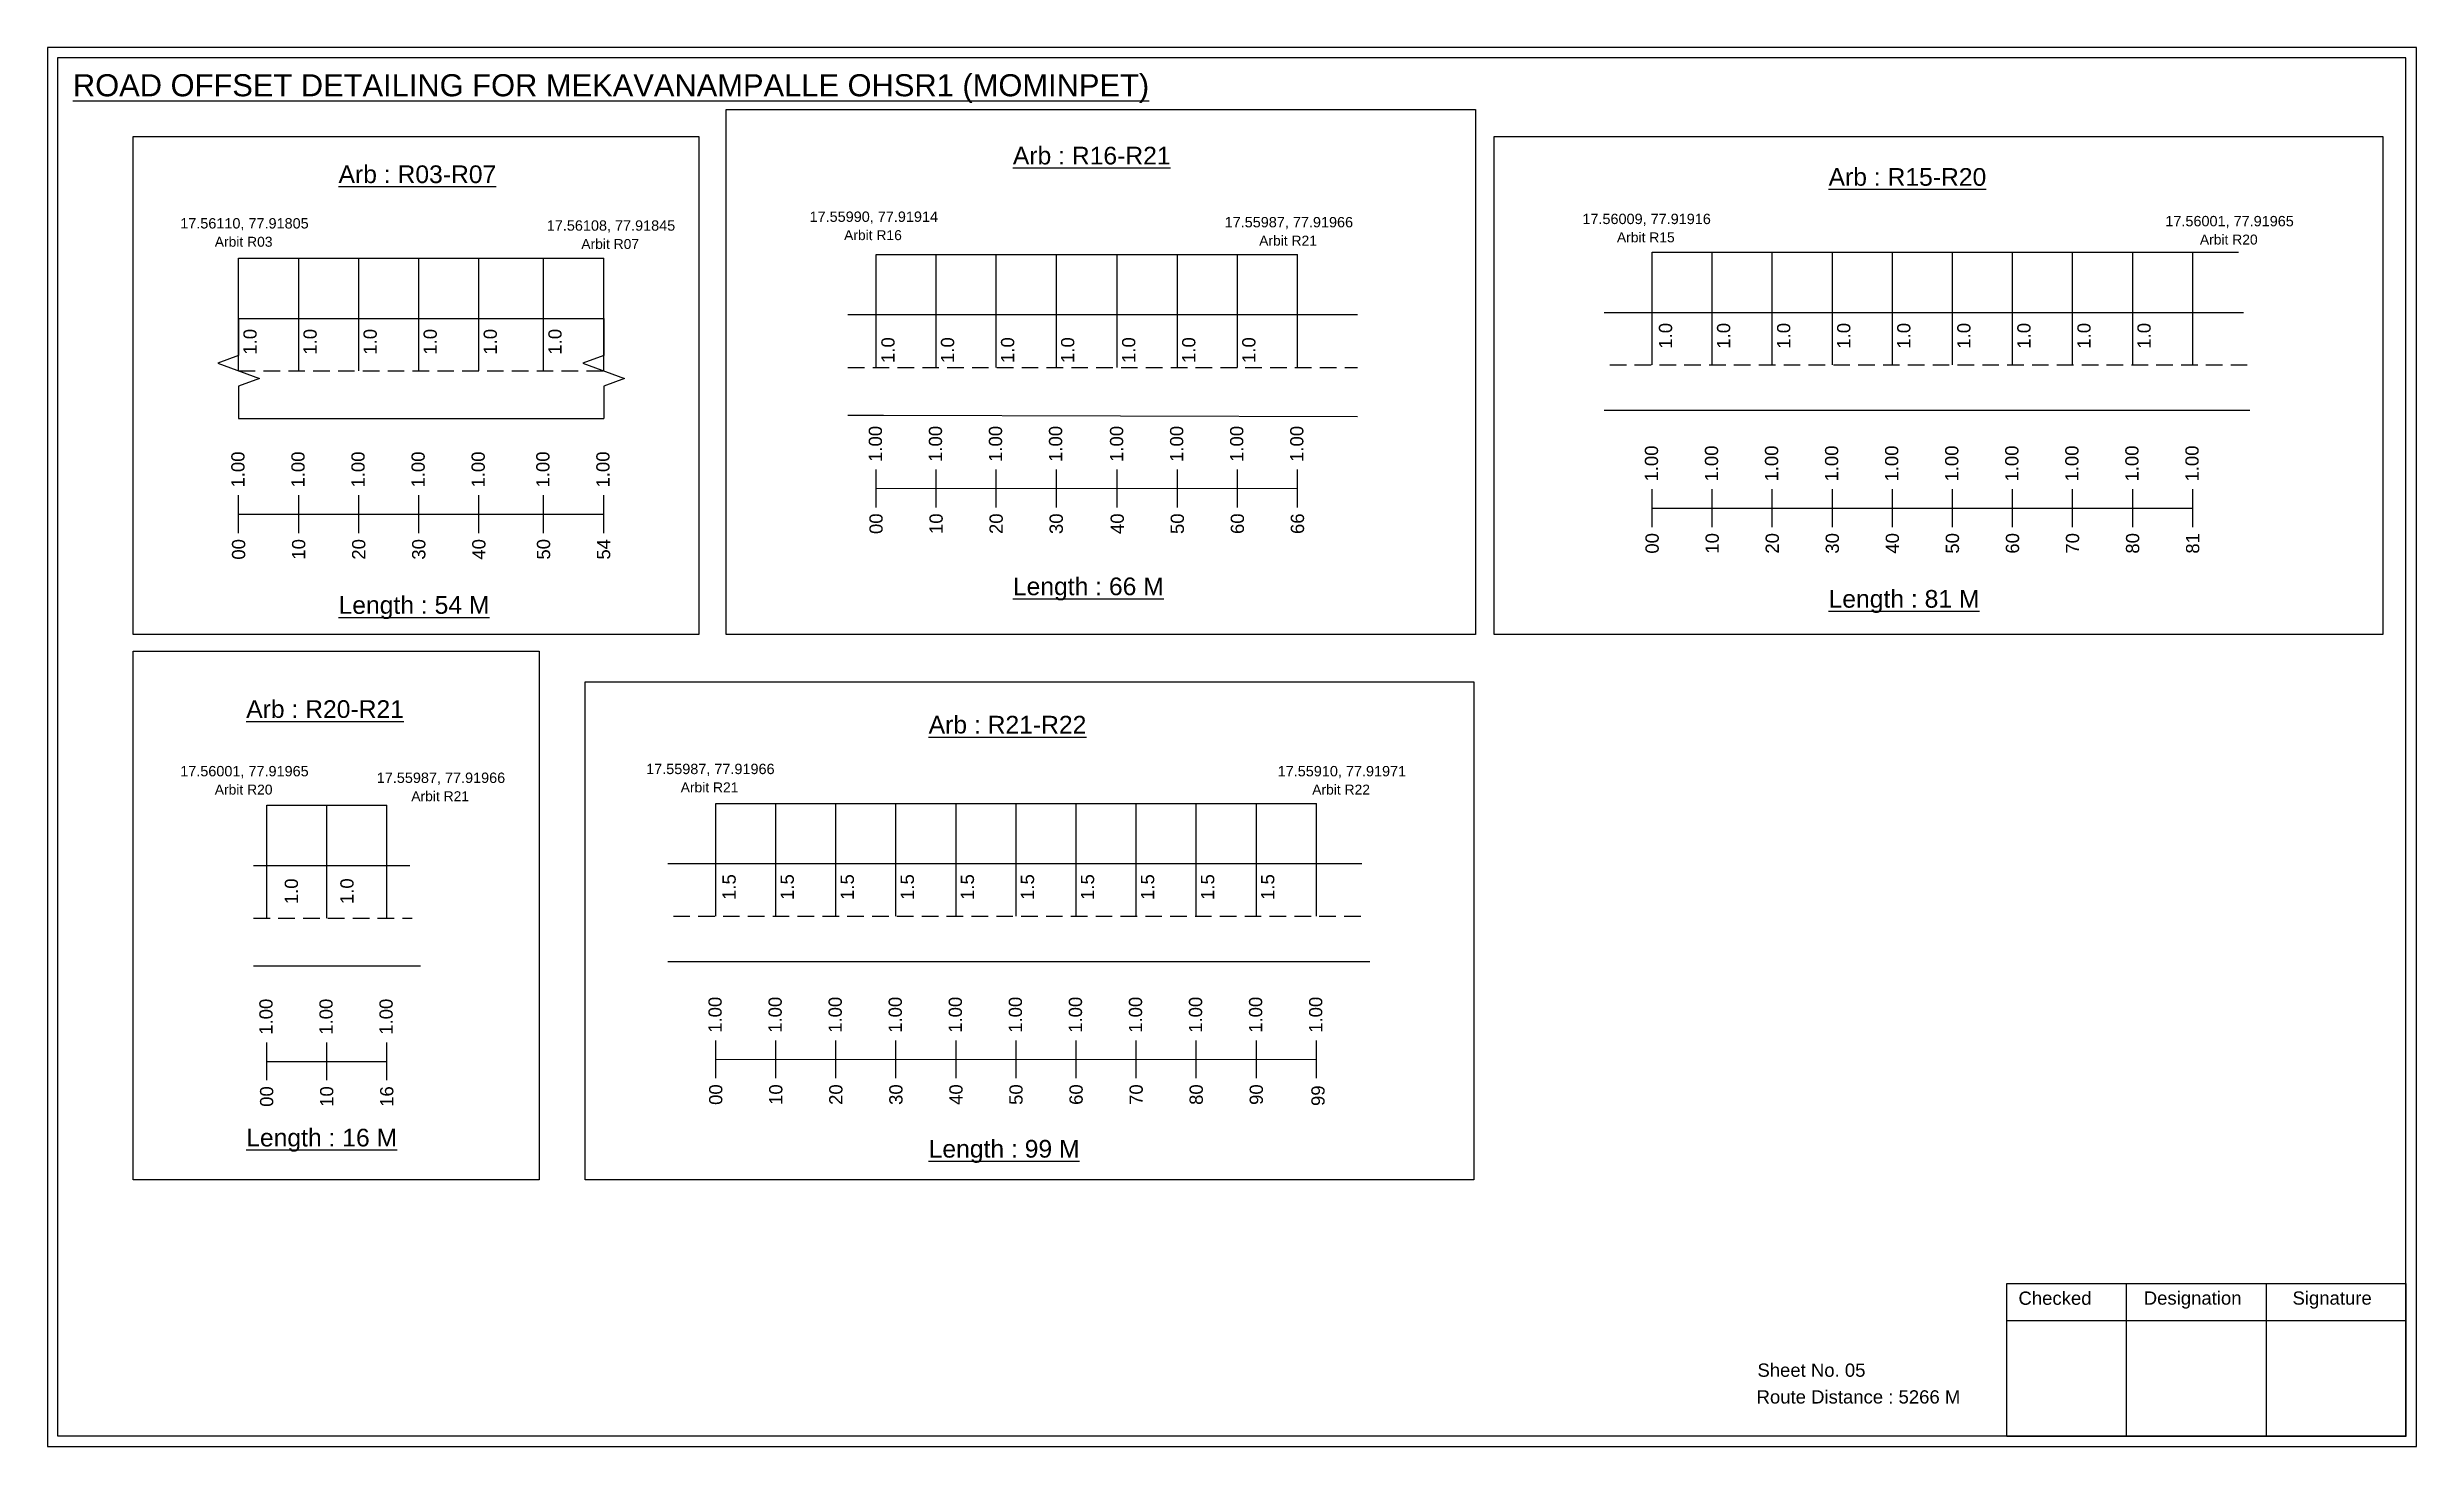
# Model space of a CAD drawing. Header units: inches. Extents: x 583 to 8862, y 412 to 2484.
# Drawn here: x 6998 to 7534, y 1957 to 2274 of the extents above; entities that cross this region are included whole.
import ezdxf

# ---------------------------------------------------------------- set-up
doc = ezdxf.new("R2010")
doc.units = ezdxf.units.IN
doc.header["$MEASUREMENT"] = 0
doc.linetypes.add('DASHED2', pattern=[0.375, 0.25, -0.125])
doc.layers.add('PDF_Geometry', color=7, linetype='Continuous')
doc.layers.add('PDF_Text', color=5, linetype='Continuous')
doc.styles.add('PDF Arial', font='arial.ttf')
doc.styles.get("Standard").update_dxf_attribs({"font": 'arial.ttf'})

msp = doc.modelspace()

# ---------------------------------------------------------------- texts
at = {"color": 242, "true_color": 0xcd2027}
for s, height, p in [('%%UROAD OFFSET DETAILING FOR MEKAVANAMPALLE OHSR1 (MOMINPET)', 5, (7003.73, 2262.56)), ('%%UArb : R16-R21', 4, (7216.57, 2247.14)), ('%%UArb : R03-R07', 4, (7063.88, 2242.92)), ('%%UArb : R15-R20', 4, (7401.27, 2242.31)), ('%%ULength : 66 M', 4, (7216.57, 2149.64)), ('%%ULength : 54 M', 4, (7063.88, 2145.42)), ('%%ULength : 81 M', 4, (7401.27, 2146.81)), ('%%UArb : R20-R21', 4, (7042.97, 2121.86)), ('%%UArb : R21-R22', 4, (7197.5, 2118.33)), ('%%ULength : 16 M', 4, (7042.97, 2024.86)), ('%%ULength : 99 M', 4, (7197.5, 2022.33))]:
    msp.add_text(s, height=height, dxfattribs=at).set_placement(p)
at = {"color": 5}
for s, height, p in [('17.56110, 77.91805', 2.34, (7028.03, 2232.64)), ('17.56108, 77.91845', 2.34, (7111.03, 2232.14)), ('17.55990, 77.91914', 2.34, (7170.53, 2234.14)), ('Arbit R16', 2.246, (7178.35, 2230.01)), ('17.55987, 77.91966', 2.34, (7264.52, 2232.9)), ('17.56009, 77.91916', 2.34, (7345.53, 2233.64)), ('Arbit R15', 2.246, (7353.35, 2229.51)), ('17.56001, 77.91965', 2.34, (7477.53, 2233.14)), ('Arbit R03', 2.246, (7035.85, 2228.51)), ('Arbit R07', 2.246, (7118.85, 2228.01)), ('Arbit R21', 2.246, (7272.34, 2228.77)), ('Arbit R20', 2.246, (7485.35, 2229.01)), ('17.56001, 77.91965', 2.34, (7028.03, 2108.64)), ('17.55987, 77.91966', 2.34, (7072.53, 2107.14)), ('17.55987, 77.91966', 2.34, (7133.53, 2109.14)), ('17.55910, 77.91971', 2.34, (7276.53, 2108.64)), ('Arbit R20', 2.246, (7035.85, 2104.51)), ('Arbit R21', 2.246, (7080.35, 2103.01)), ('Arbit R21', 2.246, (7141.35, 2105.01)), ('Arbit R22', 2.246, (7284.35, 2104.51))]:
    msp.add_text(s, height=height, dxfattribs=at).set_placement(p)
for s, p in [('1.0', (7365.84, 2205.44)), ('1.0', (7379, 2205.44)), ('1.0', (7392.6, 2205.44)), ('1.0', (7406.2, 2205.44)), ('1.0', (7419.8, 2205.44)), ('1.0', (7433.4, 2205.44)), ('1.0', (7447, 2205.44)), ('1.0', (7460.6, 2205.44)), ('1.0', (7474.2, 2205.44)), ('1.0', (7045.33, 2204.08)), ('1.0', (7058.93, 2204.08)), ('1.0', (7072.53, 2204.08)), ('1.0', (7086.13, 2204.08)), ('1.0', (7099.73, 2204.08)), ('1.0', (7114.38, 2204.09)), ('1.0', (7189.78, 2202.2)), ('1.0', (7203.27, 2202.2)), ('1.0', (7216.87, 2202.2)), ('1.0', (7230.47, 2202.2)), ('1.0', (7244.29, 2202.2)), ('1.0', (7257.89, 2202.2)), ('1.0', (7271.49, 2202.2)), ('1.0', (7054.69, 2079.69)), ('1.0', (7067.28, 2079.72)), ('1.5', (7153.81, 2080.66)), ('1.5', (7166.97, 2080.66)), ('1.5', (7180.57, 2080.66)), ('1.5', (7194.17, 2080.66)), ('1.5', (7207.77, 2080.66)), ('1.5', (7221.37, 2080.66)), ('1.5', (7234.97, 2080.66)), ('1.5', (7248.57, 2080.66)), ('1.5', (7262.17, 2080.66)), ('1.5', (7275.77, 2080.66))]:
    msp.add_text(s, height=3, rotation=90).set_placement(p)
at = {"color": 217, "true_color": 0x93278f}
for s, p in [('1.00', (7186.93, 2179.8)), ('1.00', (7200.53, 2179.8)), ('1.00', (7214.13, 2179.8)), ('1.00', (7227.73, 2179.8)), ('1.00', (7241.55, 2179.8)), ('1.00', (7255.15, 2179.8)), ('1.00', (7268.75, 2179.8)), ('1.00', (7282.35, 2179.8)), ('1.00', (7042.59, 2174)), ('1.00', (7056.19, 2174)), ('1.00', (7069.79, 2174)), ('1.00', (7083.39, 2174)), ('1.00', (7096.99, 2174)), ('1.00', (7111.64, 2174.01)), ('1.00', (7125.24, 2174.01)), ('1.00', (7362.66, 2175.36)), ('1.00', (7376.26, 2175.36)), ('1.00', (7389.86, 2175.36)), ('1.00', (7403.46, 2175.36)), ('1.00', (7417.06, 2175.36)), ('1.00', (7430.66, 2175.36)), ('1.00', (7444.26, 2175.36)), ('1.00', (7457.86, 2175.36)), ('1.00', (7471.46, 2175.36)), ('1.00', (7485.06, 2175.36)), ('00', (7187.08, 2163.48)), ('10', (7200.68, 2163.48)), ('20', (7214.28, 2163.48)), ('30', (7227.88, 2163.48)), ('40', (7241.7, 2163.48)), ('50', (7255.3, 2163.48)), ('60', (7268.9, 2163.48)), ('66', (7282.5, 2163.48)), ('00', (7042.74, 2157.68)), ('10', (7056.34, 2157.68)), ('20', (7069.94, 2157.68)), ('30', (7083.54, 2157.68)), ('40', (7097.14, 2157.68)), ('50', (7111.79, 2157.69)), ('54', (7125.39, 2157.69)), ('00', (7362.81, 2159.04)), ('10', (7376.41, 2159.04)), ('20', (7390.01, 2159.04)), ('30', (7403.61, 2159.04)), ('40', (7417.21, 2159.04)), ('50', (7430.81, 2159.04)), ('60', (7444.41, 2159.04)), ('70', (7458.01, 2159.04)), ('80', (7471.61, 2159.04)), ('81', (7485.21, 2159.04)), ('1.00', (7048.94, 2050.14)), ('1.00', (7062.54, 2050.14)), ('1.00', (7076.14, 2050.14)), ('1.00', (7150.63, 2050.58)), ('1.00', (7164.23, 2050.58)), ('1.00', (7177.83, 2050.58)), ('1.00', (7191.43, 2050.58)), ('1.00', (7205.03, 2050.58)), ('1.00', (7218.63, 2050.58)), ('1.00', (7232.23, 2050.58)), ('1.00', (7245.83, 2050.58)), ('1.00', (7259.43, 2050.58)), ('1.00', (7273.03, 2050.58)), ('1.00', (7286.63, 2050.58)), ('00', (7150.78, 2034.26)), ('10', (7164.38, 2034.26)), ('20', (7177.98, 2034.26)), ('30', (7191.58, 2034.26)), ('40', (7205.18, 2034.26)), ('50', (7218.78, 2034.26)), ('60', (7232.38, 2034.26)), ('70', (7245.98, 2034.26)), ('80', (7259.58, 2034.26)), ('90', (7273.18, 2034.26)), ('00', (7049.09, 2033.82)), ('10', (7062.69, 2033.82)), ('16', (7076.29, 2033.82)), ('99', (7287.15, 2034.01))]:
    msp.add_text(s, height=3, rotation=90, dxfattribs=at).set_placement(p)
for s, p in [('Sheet No. 05', (7385.16, 1972.72)), ('Route Distance : 5266 M', (7384.97, 1966.67))]:
    msp.add_text(s, height=3).set_placement(p)
at = {"layer": 'PDF_Text', "color": 7, "attachment_point": 7, "style": 'PDF Arial'}
for s, insert, char_height in [('Checked', (7444.27, 1988.97), 3.001), ('Designation', (7472.64, 1988.14), 3.0006), ('Signature', (7506.32, 1988.14), 3.001)]:
    msp.add_mtext(s, dxfattribs=dict(at, insert=insert, char_height=char_height))

# ---------------------------------------------------------------- linework, layer by layer
at = {"color": 5}
for p, q in [((7185.61, 2226.73), (7281.02, 2226.73)), ((7361.33, 2227.3), (7494.11, 2227.3)), ((7041.26, 2225.94), (7123.92, 2225.94)), ((7047.61, 2102.08), (7074.81, 2102.08)), ((7149.3, 2102.52), (7285.3, 2102.52))]:
    msp.add_line(p, q, dxfattribs=at)
for p, q in [((7185.61, 2201.2), (7185.61, 2226.73)), ((7199.21, 2201.2), (7199.21, 2226.73)), ((7212.81, 2201.2), (7212.81, 2226.73)), ((7226.41, 2201.2), (7226.41, 2226.73)), ((7240.22, 2201.2), (7240.22, 2226.73)), ((7253.82, 2201.2), (7253.82, 2226.73)), ((7267.42, 2201.2), (7267.42, 2226.73)), ((7281.02, 2201.2), (7281.02, 2226.73)), ((7361.33, 2201.77), (7361.33, 2227.3)), ((7374.93, 2201.77), (7374.93, 2227.3)), ((7388.53, 2201.77), (7388.53, 2227.3)), ((7402.13, 2201.77), (7402.13, 2227.3)), ((7415.73, 2201.77), (7415.73, 2227.3)), ((7429.33, 2201.77), (7429.33, 2227.3)), ((7442.93, 2201.77), (7442.93, 2227.3)), ((7456.53, 2201.77), (7456.53, 2227.3)), ((7470.13, 2201.77), (7470.13, 2227.3)), ((7483.73, 2201.77), (7483.73, 2227.3)), ((7041.26, 2200.41), (7041.26, 2225.94)), ((7054.86, 2200.41), (7054.86, 2225.94)), ((7068.46, 2200.41), (7068.46, 2225.94)), ((7082.06, 2200.41), (7082.06, 2225.94)), ((7095.66, 2200.41), (7095.66, 2225.94)), ((7110.32, 2200.41), (7110.32, 2225.95)), ((7123.92, 2200.41), (7123.92, 2225.95)), ((7041.26, 2212.29), (7123.92, 2212.29)), ((7294.62, 2213.08), (7179.2, 2213.08)), ((7350.46, 2213.65), (7495.24, 2213.65)), ((7041.26, 2189.61), (7123.92, 2189.61)), ((7179.2, 2190.4), (7187.25, 2190.4)), ((7187.25, 2190.4), (7294.62, 2190.1)), ((7496.65, 2191.46), (7350.46, 2191.46)), ((7047.61, 2076.55), (7047.61, 2102.08)), ((7061.21, 2076.55), (7061.21, 2102.08)), ((7074.81, 2076.55), (7074.81, 2102.08)), ((7149.3, 2076.98), (7149.3, 2102.52)), ((7162.9, 2076.98), (7162.9, 2102.52)), ((7176.5, 2076.98), (7176.5, 2102.52)), ((7190.1, 2076.98), (7190.1, 2102.52)), ((7203.7, 2076.98), (7203.7, 2102.52)), ((7217.3, 2076.98), (7217.3, 2102.52)), ((7230.9, 2076.98), (7230.9, 2102.52)), ((7244.5, 2076.98), (7244.5, 2102.52)), ((7258.1, 2076.98), (7258.1, 2102.52)), ((7271.7, 2076.98), (7271.7, 2102.52)), ((7285.3, 2076.98), (7285.3, 2102.52)), ((7044.61, 2088.43), (7080.03, 2088.43)), ((7138.43, 2088.87), (7295.58, 2088.87)), ((7044.61, 2065.75), (7082.43, 2065.75)), ((7297.41, 2066.68), (7138.43, 2066.68))]:
    msp.add_line(p, q)
at = {"linetype": 'DASHED2', "ltscale": 15}
for p, q in [((7041.26, 2200.41), (7123.92, 2200.41)), ((7179.2, 2201.2), (7294.62, 2201.2)), ((7351.73, 2201.77), (7496.09, 2201.77)), ((7044.61, 2076.55), (7080.52, 2076.55)), ((7139.7, 2076.98), (7295.58, 2076.98))]:
    msp.add_line(p, q, dxfattribs=at)
at = {"color": 217, "true_color": 0x93278f}
for p, q in [((7185.61, 2169.51), (7185.61, 2178.06)), ((7185.61, 2173.77), (7281.02, 2173.84)), ((7199.21, 2169.51), (7199.21, 2178.06)), ((7212.81, 2169.51), (7212.81, 2178.06)), ((7226.41, 2169.51), (7226.41, 2178.06)), ((7240.22, 2169.51), (7240.22, 2178.06)), ((7253.82, 2169.51), (7253.82, 2178.06)), ((7267.42, 2169.51), (7267.42, 2178.06)), ((7281.02, 2169.51), (7281.02, 2178.06)), ((7361.33, 2165.07), (7361.33, 2173.62)), ((7374.93, 2165.07), (7374.93, 2173.62)), ((7388.53, 2165.07), (7388.53, 2173.62)), ((7402.13, 2165.07), (7402.13, 2173.62)), ((7415.73, 2165.07), (7415.73, 2173.62)), ((7429.33, 2165.07), (7429.33, 2173.62)), ((7442.93, 2165.07), (7442.93, 2173.62)), ((7456.53, 2165.07), (7456.53, 2173.62)), ((7470.13, 2165.07), (7470.13, 2173.62)), ((7483.73, 2165.07), (7483.73, 2173.62)), ((7041.26, 2163.71), (7041.26, 2172.27)), ((7041.26, 2167.98), (7123.92, 2167.99)), ((7054.86, 2163.71), (7054.86, 2172.27)), ((7068.46, 2163.71), (7068.46, 2172.27)), ((7082.06, 2163.71), (7082.06, 2172.27)), ((7095.66, 2163.71), (7095.66, 2172.27)), ((7110.32, 2163.71), (7110.32, 2172.27)), ((7123.92, 2163.71), (7123.92, 2172.27)), ((7361.33, 2169.34), (7483.73, 2169.36)), ((7047.61, 2039.85), (7047.61, 2048.41)), ((7047.61, 2044.12), (7074.81, 2044.12)), ((7061.21, 2039.85), (7061.21, 2048.41)), ((7074.81, 2039.85), (7074.81, 2048.41)), ((7149.3, 2040.28), (7149.3, 2048.84)), ((7149.3, 2044.55), (7285.3, 2044.58)), ((7162.9, 2040.28), (7162.9, 2048.84)), ((7176.5, 2040.28), (7176.5, 2048.84)), ((7190.1, 2040.28), (7190.1, 2048.84)), ((7203.7, 2040.28), (7203.7, 2048.84)), ((7217.3, 2040.28), (7217.3, 2048.84)), ((7230.9, 2040.28), (7230.9, 2048.84)), ((7244.5, 2040.28), (7244.5, 2048.84)), ((7258.1, 2040.28), (7258.1, 2048.84)), ((7271.7, 2040.28), (7271.7, 2048.84)), ((7285.3, 2040.28), (7285.3, 2048.84))]:
    msp.add_line(p, q, dxfattribs=at)
for points in [[(7151.68, 2259.57), (7321.29, 2259.57), (7321.29, 2140.75), (7151.68, 2140.75)], [(7017.4, 2253.43), (7145.49, 2253.43), (7145.49, 2140.75), (7017.4, 2140.75)], [(7325.56, 2253.43), (7526.8, 2253.43), (7526.8, 2140.75), (7325.56, 2140.75)], [(7017.4, 2136.93), (7109.34, 2136.93), (7109.34, 2017.32), (7017.4, 2017.32)], [(7119.71, 2130), (7320.95, 2130), (7320.95, 2017.32), (7119.71, 2017.32)]]:
    msp.add_lwpolyline(points, close=True)
at = {"linetype": 'Continuous'}
for points in [[(7041.26, 2212.29), (7041.26, 2203.86), (7036.52, 2202.13), (7046.01, 2198.68), (7041.26, 2196.96), (7041.26, 2189.61)], [(7123.92, 2212.29), (7123.92, 2203.86), (7119.17, 2202.13), (7128.66, 2198.68), (7123.92, 2196.96), (7123.92, 2189.61)]]:
    msp.add_lwpolyline(points, dxfattribs=at)
at = {"layer": 'PDF_Geometry'}
for points in [[(6997.95, 2273.63), (6997.95, 1956.92), (7534.42, 1956.92), (7534.42, 2273.63)], [(7000.27, 2271.3), (7000.27, 1959.34), (7532, 1959.34), (7532, 2271.3)]]:
    msp.add_lwpolyline(points, close=True, dxfattribs=at)
at = {"layer": 'PDF_Geometry', "color": 242, "true_color": 0xcc1f26}
msp.add_lwpolyline([(7532, 1959.24), (7441.66, 1959.24), (7441.66, 1993.86), (7532, 1993.86)], close=True, dxfattribs=at)
for points in [[(7468.64, 1993.86), (7468.64, 1959.24)], [(7500.37, 1993.86), (7500.37, 1959.24)], [(7441.66, 1985.48), (7532, 1985.48)]]:
    msp.add_lwpolyline(points, dxfattribs=at)

msp.set_redraw_order([(e.dxf.handle, doc.entitydb.next_handle()) for e in msp.query("TEXT MTEXT ATTDEF DIMENSION ARC_DIMENSION")])  # texts and dimensions are drawn at this point

doc.saveas('drawing.dxf')
